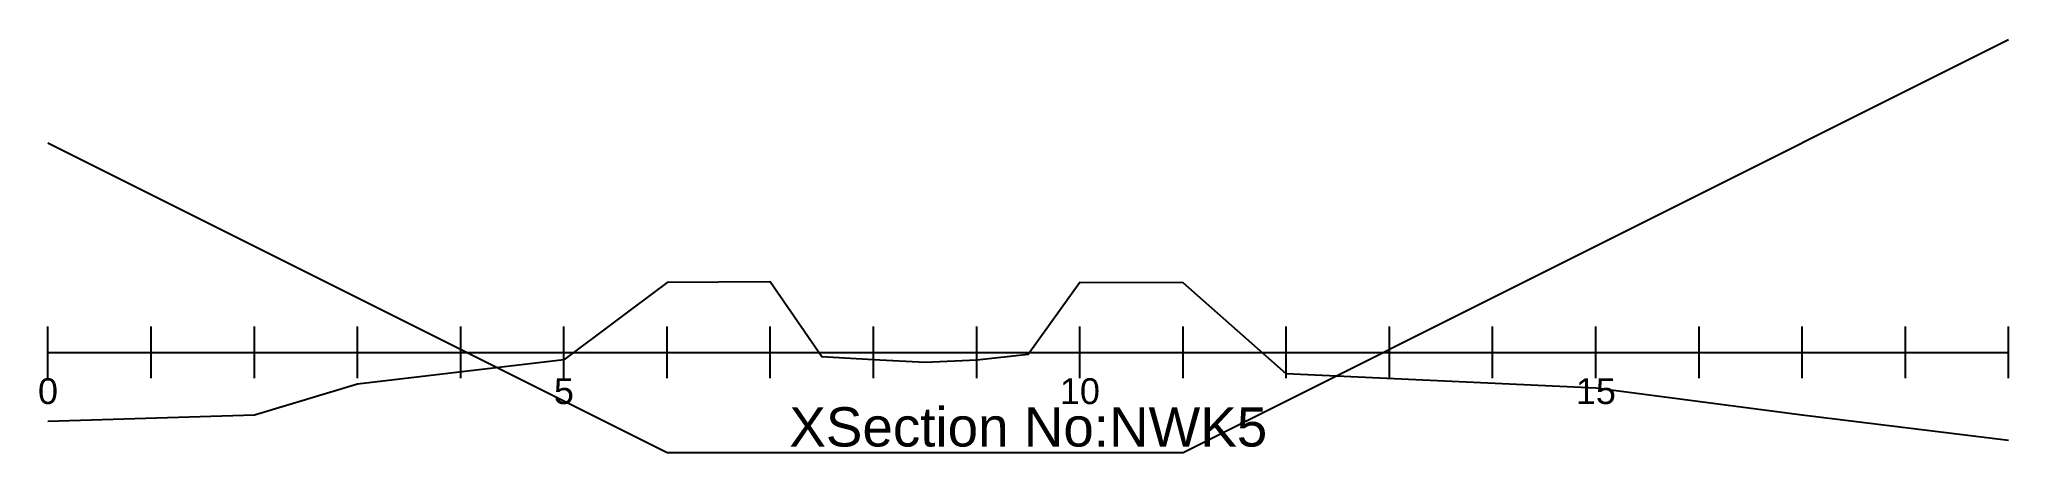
# Model space of a CAD drawing. Header units: inches. Extents: x 1000 to 1030, y 19 to 224.
# Drawn here: x 999.92 to 1019, y 119.03 to 123.03 of the extents above; entities that cross this region are included whole.
import ezdxf

# ---------------------------------------------------------------- set-up
doc = ezdxf.new("R2010")
doc.units = ezdxf.units.IN
doc.header["$MEASUREMENT"] = 0
doc.styles.get("Standard").update_dxf_attribs({"font": 'arial.ttf'})

msp = doc.modelspace()

# ---------------------------------------------------------------- texts
for s, insert, char_height, attachment_point in [('0', (1000, 119.75), 0.25, 2), ('5', (1005, 119.75), 0.25, 2), ('10', (1010, 119.75), 0.25, 2), ('15', (1015, 119.75), 0.25, 2), ('XSection No:NWK5', (1009.5, 119.276), 0.38, 5)]:
    msp.add_mtext(s, dxfattribs=dict(insert=insert, char_height=char_height, attachment_point=attachment_point))

# ---------------------------------------------------------------- linework, layer by layer
for points in [[(1000, 122.03), (1006, 119.03), (1008.5, 119.03), (1011, 119.03), (1019, 123.03)], [(1019, 119.148), (1017, 119.393), (1015, 119.653), (1012, 119.793), (1011, 120.673), (1010, 120.678), (1009.5, 119.978), (1009, 119.925), (1008.5, 119.903), (1008, 119.928), (1007.5, 119.958), (1007, 120.683), (1006, 120.678), (1005, 119.927), (1003, 119.693), (1002, 119.393), (1000, 119.332)], [(1000, 119.75), (1000, 120.25)], [(1001, 119.75), (1001, 120.25)], [(1002, 119.75), (1002, 120.25)], [(1003, 119.75), (1003, 120.25)], [(1004, 119.75), (1004, 120.25)], [(1005, 119.75), (1005, 120.25)], [(1006, 119.75), (1006, 120.25)], [(1007, 119.75), (1007, 120.25)], [(1008, 119.75), (1008, 120.25)], [(1009, 119.75), (1009, 120.25)], [(1010, 119.75), (1010, 120.25)], [(1011, 119.75), (1011, 120.25)], [(1012, 119.75), (1012, 120.25)], [(1013, 119.75), (1013, 120.25)], [(1014, 119.75), (1014, 120.25)], [(1015, 119.75), (1015, 120.25)], [(1016, 119.75), (1016, 120.25)], [(1017, 119.75), (1017, 120.25)], [(1018, 119.75), (1018, 120.25)], [(1019, 119.75), (1019, 120.25)], [(1000, 120), (1019, 120)]]:
    msp.add_lwpolyline(points)

msp.set_redraw_order([(e.dxf.handle, doc.entitydb.next_handle()) for e in msp.query("TEXT MTEXT ATTDEF DIMENSION ARC_DIMENSION")])  # texts and dimensions are drawn at this point

doc.saveas('drawing.dxf')
